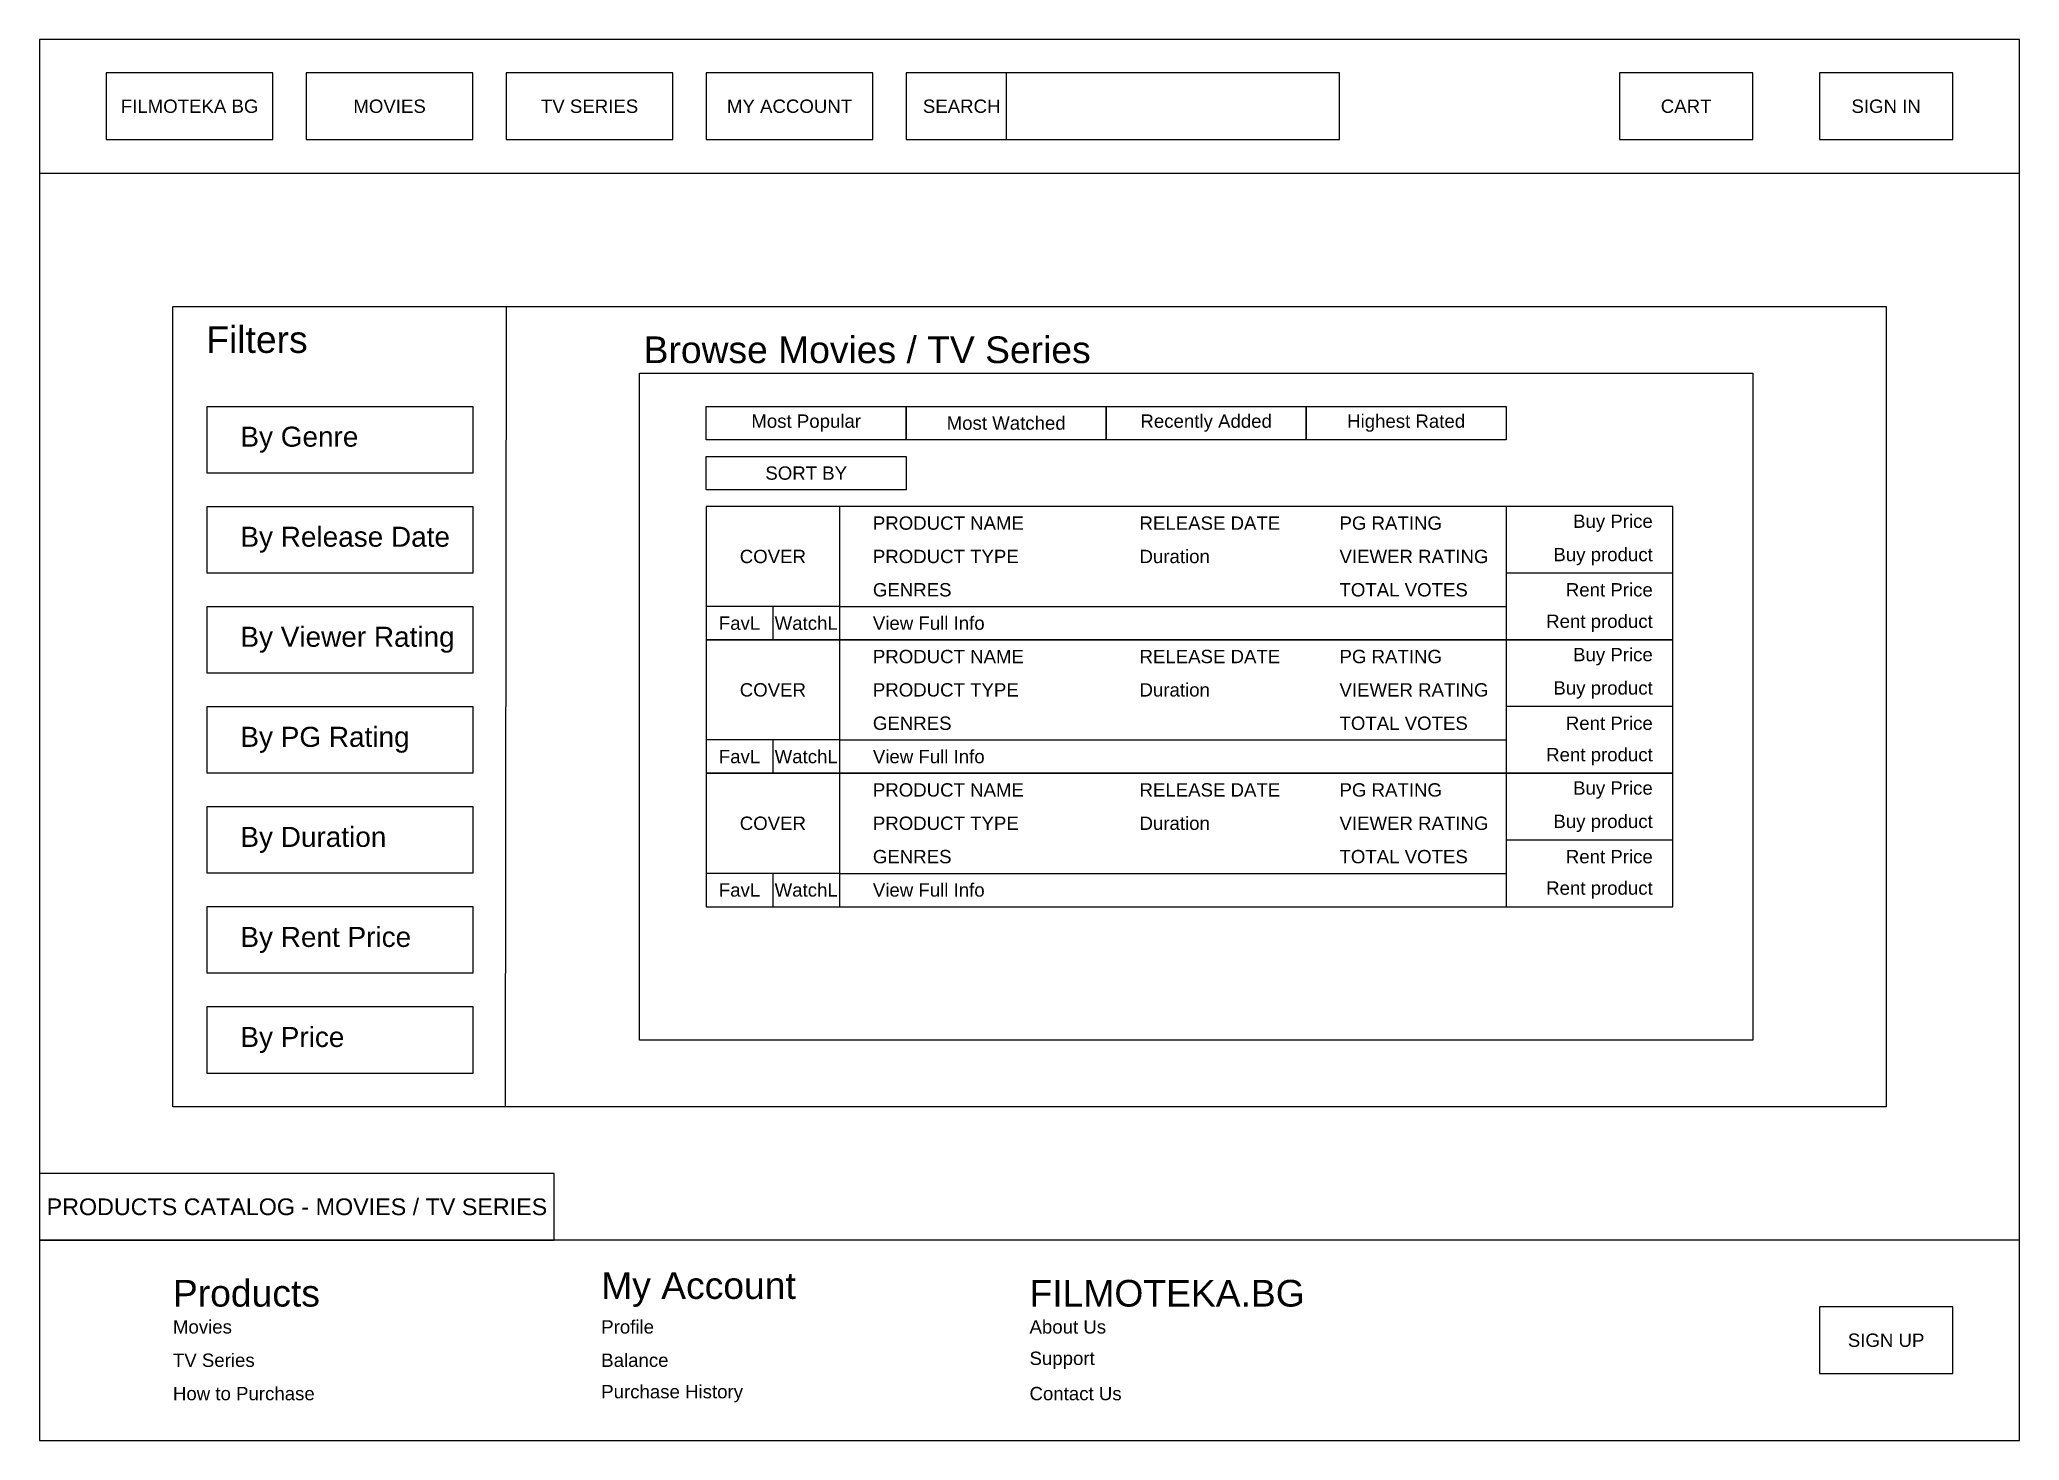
# Model space of a CAD drawing. Header units: inches. Extents: x 698 to 1619, y 429 to 1299.
# Drawn here: x 697.8 to 994.8, y 428.9 to 638.9 of the extents above; entities that cross this region are included whole.
import ezdxf

# ---------------------------------------------------------------- set-up
doc = ezdxf.new("R2010")
doc.units = ezdxf.units.IN
doc.header["$MEASUREMENT"] = 0
doc.styles.get("Standard").update_dxf_attribs({"font": 'arial.ttf'})

msp = doc.modelspace()

# ---------------------------------------------------------------- texts
for s, width, insert, char_height, attachment_point in [('FILMOTEKA BG', 23.0842, (720.29, 628.89), 2, 5), ('MOVIES', 23.0842, (750.29, 628.89), 2, 5), ('TV SERIES', 23.0842, (780.29, 628.89), 2, 5), ('MY ACCOUNT', 23.0842, (810.29, 628.89), 2, 5), ('SEARCH', 23.0842, (830.29, 628.89), 2, 4), ('CART', 23.0842, (944.79, 628.89), 2, 5), ('SIGN IN', 23.0842, (974.79, 628.89), 2, 5), ('Browse Movies / TV Series', 95.0468, (788.4, 592.36), 4, 4), ('Most Popular', 23.0842, (812.79, 581.39), 2, 5), ('Most Watched', 23.0842, (842.79, 581.39), 2, 5), ('Recently Added', 23.0842, (872.79, 581.39), 2, 5), ('Highest Rated', 23.0842, (902.79, 581.39), 2, 5), ('By Genre', 36.4583, (727.91, 578.91), 3, 4), ('SORT BY', 23.0842, (812.79, 573.89), 2, 5), ('PRODUCT NAME', 23.0842, (822.79, 566.39), 2, 4), ('RELEASE DATE', 23.0842, (862.79, 566.39), 2, 4), ('PG RATING', 23.0842, (892.79, 566.39), 2, 4), ('Buy Price', 17.4579, (939.79, 566.39), 2, 6), ('By Release Date', 36.4583, (727.91, 563.91), 3, 4), ('COVER', 23.0842, (807.79, 561.39), 2, 5), ('PRODUCT TYPE', 23.0842, (822.79, 561.39), 2, 4), ('Duration', 23.0842, (862.79, 561.39), 2, 4), ('VIEWER RATING', 23.0842, (892.79, 561.39), 2, 4), ('GENRES', 23.0842, (822.79, 556.39), 2, 4), ('TOTAL VOTES', 23.0842, (892.79, 556.39), 2, 4), ('Rent Price', 17.4579, (939.79, 556.39), 2, 6), ('By Viewer Rating', 36.4583, (727.91, 548.91), 3, 4), ('PRODUCT NAME', 23.0842, (822.79, 546.39), 2, 4), ('RELEASE DATE', 23.0842, (862.79, 546.39), 2, 4), ('PG RATING', 23.0842, (892.79, 546.39), 2, 4), ('Buy Price', 17.4579, (939.79, 546.39), 2, 6), ('COVER', 23.0842, (807.79, 541.39), 2, 5), ('PRODUCT TYPE', 23.0842, (822.79, 541.39), 2, 4), ('Duration', 23.0842, (862.79, 541.39), 2, 4), ('VIEWER RATING', 23.0842, (892.79, 541.39), 2, 4), ('By PG Rating', 36.4583, (727.91, 533.91), 3, 4), ('GENRES', 23.0842, (822.79, 536.39), 2, 4), ('TOTAL VOTES', 23.0842, (892.79, 536.39), 2, 4), ('Rent Price', 17.4579, (939.79, 536.39), 2, 6), ('PRODUCT NAME', 23.0842, (822.79, 526.39), 2, 4), ('RELEASE DATE', 23.0842, (862.79, 526.39), 2, 4), ('PG RATING', 23.0842, (892.79, 526.39), 2, 4), ('Buy Price', 17.4579, (939.79, 526.39), 2, 6), ('By Duration', 36.4583, (727.91, 518.91), 3, 4), ('COVER', 23.0842, (807.79, 521.39), 2, 5), ('PRODUCT TYPE', 23.0842, (822.79, 521.39), 2, 4), ('Duration', 23.0842, (862.79, 521.39), 2, 4), ('VIEWER RATING', 23.0842, (892.79, 521.39), 2, 4), ('GENRES', 23.0842, (822.79, 516.39), 2, 4), ('TOTAL VOTES', 23.0842, (892.79, 516.39), 2, 4), ('Rent Price', 17.4579, (939.79, 516.39), 2, 6), ('By Rent Price', 36.4583, (727.91, 503.91), 3, 4), ('By Price', 36.4583, (727.91, 488.91), 3, 4), ('Products', 23.0842, (717.79, 448.89), 4, 7), ('My Account', 30.4886, (782.04, 448.89), 4, 7), ('FILMOTEKA.BG', 23.0842, (846.29, 448.89), 4, 7), ('SIGN UP', 23.0842, (974.79, 443.89), 2, 5)]:
    msp.add_mtext_dynamic_manual_height_columns(s, width=width, gutter_width=1, heights=[0], dxfattribs=dict(insert=insert, char_height=char_height, attachment_point=attachment_point))
at = {"color": 5}
for s, width, insert, char_height, attachment_point in [('Filters', 36.4583, (722.79, 593.89), 4, 4), ('Buy product', 25.6888, (939.79, 561.39), 2, 6), ('WatchL', 23.0842, (812.79, 551.39), 2, 5), ('View Full Info', 23.0842, (822.79, 551.39), 2, 4), ('Rent product', 27.949, (939.79, 551.39), 2, 6), ('FavL', 23.0842, (802.79, 551.39), 2, 5), ('Buy product', 25.6888, (939.79, 541.39), 2, 6), ('FavL', 23.0842, (802.79, 531.39), 2, 5), ('WatchL', 23.0842, (812.79, 531.39), 2, 5), ('View Full Info', 23.0842, (822.79, 531.39), 2, 4), ('Rent product', 27.949, (939.79, 531.39), 2, 6), ('Buy product', 25.6888, (939.79, 521.39), 2, 6), ('FavL', 23.0842, (802.79, 511.39), 2, 5), ('WatchL', 23.0842, (812.79, 511.39), 2, 5), ('View Full Info', 23.0842, (822.79, 511.39), 2, 4), ('Rent product', 27.949, (939.79, 511.39), 2, 6), ('Movies', 23.0842, (717.79, 445.89), 2, 4), ('Profile', 23.0842, (782.04, 445.89), 2, 4), ('About Us', 23.0842, (846.29, 445.89), 2, 4), ('TV Series', 23.0842, (717.79, 440.89), 2, 4), ('Balance', 23.0842, (782.04, 440.89), 2, 4), ('Support', 23.0842, (846.29, 440.89), 2, 4), ('How to Purchase', 23.0842, (717.79, 435.89), 2, 4), ('Purchase History', 23.0842, (782.04, 435.89), 2, 4), ('Contact Us', 23.0842, (846.29, 435.89), 2, 4)]:
    msp.add_mtext_dynamic_manual_height_columns(s, width=width, gutter_width=1, heights=[0], dxfattribs=dict(at, insert=insert, char_height=char_height, attachment_point=attachment_point))
at = {"color": 1, "insert": (736.39, 463.89), "char_height": 2.5, "attachment_point": 5}
msp.add_mtext_dynamic_manual_height_columns('PRODUCTS CATALOG - MOVIES / TV SERIES', width=75.3823, gutter_width=1, heights=[0], dxfattribs=at)

# ---------------------------------------------------------------- linework, layer by layer
for p, q in [((807.79, 553.89), (807.79, 548.89)), ((807.79, 533.89), (807.79, 528.89)), ((807.79, 513.89), (807.79, 508.89))]:
    msp.add_line(p, q)
for points in [[(697.79, 638.89), (697.79, 428.89), (994.79, 428.89), (994.79, 638.89)], [(697.79, 638.89), (697.79, 618.89), (994.79, 618.89), (994.79, 638.89)], [(707.79, 633.89), (707.79, 623.89), (732.79, 623.89), (732.79, 633.89)], [(737.79, 633.89), (737.79, 623.89), (762.79, 623.89), (762.79, 633.89)], [(767.79, 633.89), (767.79, 623.89), (792.79, 623.89), (792.79, 633.89)], [(797.79, 633.89), (797.79, 623.89), (822.79, 623.89), (822.79, 633.89)], [(827.79, 633.89), (827.79, 623.89), (892.79, 623.89), (892.79, 633.89)], [(934.79, 633.89), (934.79, 623.89), (954.79, 623.89), (954.79, 633.89)], [(964.79, 633.89), (964.79, 623.89), (984.79, 623.89), (984.79, 633.89)], [(717.79, 598.89), (974.79, 598.89), (974.79, 478.89), (717.79, 478.89)], [(717.79, 598.89), (767.79, 598.89), (767.65, 478.89), (717.79, 478.89)], [(787.79, 588.89), (954.79, 588.89), (954.79, 488.89), (787.79, 488.89)], [(762.78, 573.91), (722.91, 573.91), (722.91, 583.91), (762.78, 583.91)], [(797.79, 583.89), (827.79, 583.89), (827.79, 578.89), (797.79, 578.89)], [(827.79, 583.89), (857.79, 583.89), (857.79, 578.89), (827.79, 578.89)], [(857.79, 583.89), (887.79, 583.89), (887.79, 578.89), (857.79, 578.89)], [(887.79, 583.89), (917.79, 583.89), (917.79, 578.89), (887.79, 578.89)], [(797.79, 571.39), (797.79, 576.39), (827.79, 576.39), (827.79, 571.39)], [(762.78, 558.91), (722.91, 558.91), (722.91, 568.91), (762.78, 568.91)], [(942.79, 568.89), (797.79, 568.89), (797.79, 548.89), (942.79, 548.89)], [(762.78, 543.91), (722.91, 543.91), (722.91, 553.91), (762.78, 553.91)], [(942.79, 548.89), (797.79, 548.89), (797.79, 528.89), (942.79, 528.89)], [(762.78, 528.91), (722.91, 528.91), (722.91, 538.91), (762.78, 538.91)], [(942.79, 528.89), (797.79, 528.89), (797.79, 508.89), (942.79, 508.89)], [(762.78, 513.91), (722.91, 513.91), (722.91, 523.91), (762.78, 523.91)], [(762.78, 498.91), (722.91, 498.91), (722.91, 508.91), (762.78, 508.91)], [(762.78, 483.91), (722.91, 483.91), (722.91, 493.91), (762.78, 493.91)], [(697.79, 468.89), (697.79, 458.89), (774.99, 458.89), (774.99, 468.89)], [(697.79, 458.89), (697.79, 428.89), (994.79, 428.89), (994.79, 458.89)], [(964.79, 448.89), (964.79, 438.89), (984.79, 438.89), (984.79, 448.89)]]:
    msp.add_lwpolyline(points, close=True)
for points in [[(842.79, 633.89), (842.79, 623.89)], [(817.79, 568.89), (817.79, 548.89)], [(917.79, 568.89), (917.79, 548.89)], [(942.79, 558.89), (917.79, 558.89)], [(817.79, 553.89), (797.79, 553.89)], [(817.79, 553.89), (917.79, 553.89)], [(817.79, 548.89), (817.79, 528.89)], [(917.79, 548.89), (917.79, 528.89)], [(942.79, 538.89), (917.79, 538.89)], [(817.79, 533.89), (797.79, 533.89)], [(817.79, 533.89), (917.79, 533.89)], [(817.79, 528.89), (817.79, 508.89)], [(917.79, 528.89), (917.79, 508.89)], [(942.79, 518.89), (917.79, 518.89)], [(817.79, 513.89), (797.79, 513.89)], [(817.79, 513.89), (917.79, 513.89)]]:
    msp.add_lwpolyline(points)

msp.set_redraw_order([(e.dxf.handle, doc.entitydb.next_handle()) for e in msp.query("TEXT MTEXT ATTDEF DIMENSION ARC_DIMENSION")])  # texts and dimensions are drawn at this point

doc.saveas('drawing.dxf')
